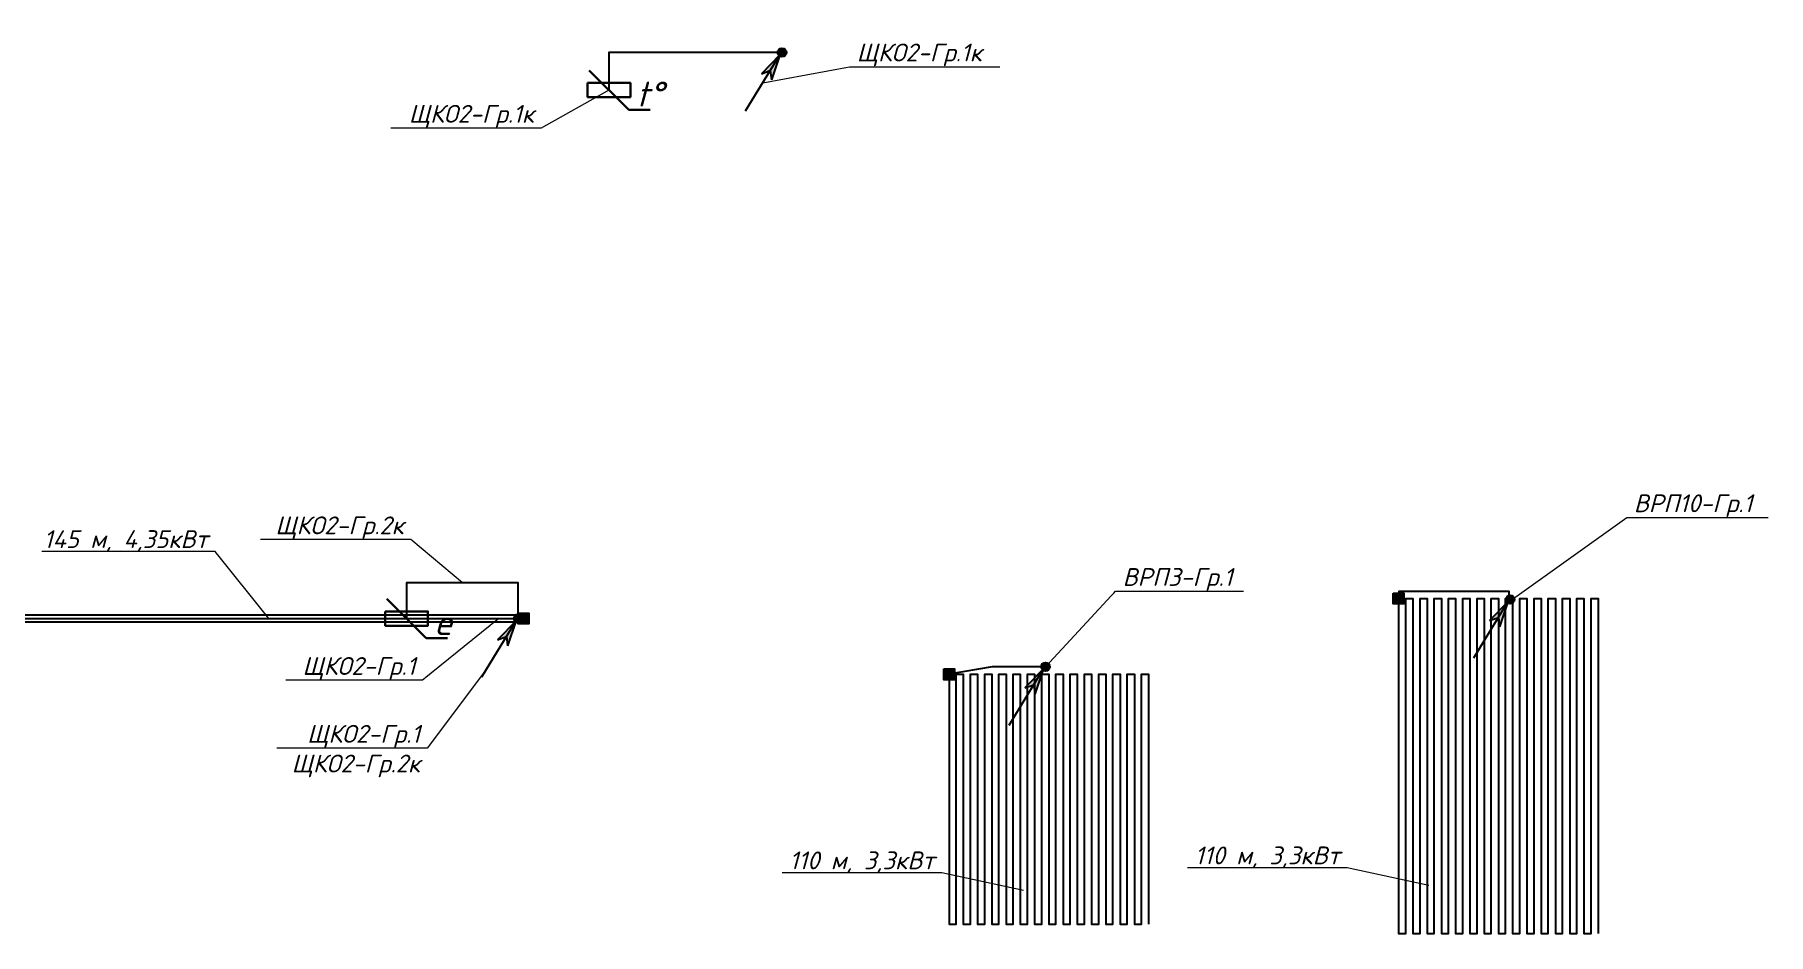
# Model space of a CAD drawing. Header units: millimetres. Extents: x 128978 to 991105, y 88203 to 186654.
# Drawn here: x 896997 to 921323, y 129837 to 142462 of the extents above; entities that cross this region are included whole.
import ezdxf
from ezdxf import colors
from ezdxf.entities.mleader import LeaderData, LeaderLine
from ezdxf.math import Vec2, Vec3

# ---------------------------------------------------------------- set-up
doc = ezdxf.new("R2010")
doc.units = ezdxf.units.MM
for name, color, linetype, lineweight in [('E_В лотку', 5, 'Kabl_in_Lotok', 30), ('E_Обладнання', 3, 'Continuous', 35), ('E_Позначення', 7, 'Continuous', 15), ('E_Розп. мережі', 5, 'Continuous', 30), ('Кабельний обігрів труб', 220, 'Continuous', 30)]:
    doc.layers.add(name, color=color, linetype=linetype, lineweight=lineweight)
doc.styles.add('GOST 2.304', font='isocpeui.ttf')
doc.styles.add('ГОСТ 2.304', font='isocpeui.ttf')
doc.linetypes.add('Kabl_in_Lotok', pattern='A,10,[130,ltypeshp.shx,S=1,R=0,X=0,Y=0],1,[130,ltypeshp.shx,S=1,R=90,X=0,Y=-1],1,[130,ltypeshp.shx,S=1,R=0,X=0,Y=0],10', length=22)

# ---------------------------------------------------------------- blocks, each defined once
blk = doc.blocks.new('*U197')
at = {"lineweight": -2}
h = blk.add_hatch(color=0, dxfattribs=at)
edge = h.paths.add_edge_path()
edge.add_arc((0.07, 0), 1.28, 0, 360)
h = blk.add_hatch(color=0, dxfattribs=at)
h.paths.add_polyline_path([(-0.47, -0.71), (-5.33, -6.22), (-2.9, -5.18)])
h.paths.add_polyline_path([(-0.47, -0.71), (-2.9, -5.18), (-2.45, -7.79)])
at = {"color": 0, "lineweight": -2}
for p, q in [((-9.24, -16.84), (-0.47, -0.71)), ((-0.47, -0.71), (-5.33, -6.22)), ((-0.47, -0.71), (-2.45, -7.79)), ((-5.33, -6.22), (-2.9, -5.18)), ((-2.9, -5.18), (-2.45, -7.79))]:
    blk.add_line(p, q, dxfattribs=at)
at = {"lineweight": -2}
for p, q in [((-0.47, -0.71), (-5.33, -6.22)), ((-0.47, -0.71), (-2.45, -7.79)), ((-5.33, -6.22), (-2.9, -5.18)), ((-2.9, -5.18), (-2.45, -7.79))]:
    blk.add_line(p, q, dxfattribs=at)
at = {"color": 0, "lineweight": -2}
blk.add_circle((0.11, 0), 1.24, dxfattribs=at)
blk = doc.blocks.new('_None')
blk = doc.blocks.new('РК')
at = {"layer": 'Кабельний обігрів труб'}
h = blk.add_hatch(color=70, dxfattribs=at)
h.dxf.hatch_style = 1
h.paths.add_polyline_path([(75, 75), (-75, 75), (-75, -75), (75, -75)])
at = {"layer": 'Кабельний обігрів труб', "color": 70}
blk.add_lwpolyline([(-75, 75), (75, 75), (75, -75), (-75, -75)], close=True, dxfattribs=at)
blk = doc.blocks.new('Датчик вологості')
at = {"color": 0}
for points in [[(276, -276), (-276, 276)], [(276, -276), (576, -276)]]:
    blk.add_lwpolyline(points, dxfattribs=at)
blk.add_lwpolyline([(-300, 100), (-300, -100), (300, -100), (300, 100)], close=True, dxfattribs=at)
at = {"color": 0, "insert": (386, 119), "char_height": 350, "width": 21827.59, "attachment_point": 1, "style": 'GOST 2.304'}
blk.add_mtext('e', dxfattribs=at)
blk = doc.blocks.new('Датчик температури')
at = {"color": 0}
for points in [[(276, -276), (-276, 276)], [(276, -276), (576, -276)]]:
    blk.add_lwpolyline(points, dxfattribs=at)
blk.add_lwpolyline([(-300, 100), (-300, -100), (300, -100), (300, 100)], close=True, dxfattribs=at)
at = {"color": 0, "insert": (386, 119), "char_height": 350, "width": 21827.59, "attachment_point": 1, "style": 'GOST 2.304'}
blk.add_mtext('t%%D', dxfattribs=at)

msp = doc.modelspace()

# ---------------------------------------------------------------- block references
at = {"layer": 'E_В лотку', "xscale": 50.00000000000003, "yscale": 50.00000000000003, "zscale": 50.00000000000003, "rotation": 357.0874877686715}
msp.add_blockref('*U197', (911174.4, 133591.5), dxfattribs=at)
at = {"layer": 'E_Обладнання'}
msp.add_blockref('Датчик температури', (905055.8, 141684.9), dxfattribs=at)
at = {"layer": 'E_Розп. мережі', "xscale": 50.00000000000003, "yscale": 50.00000000000003, "zscale": 50.00000000000003, "rotation": 357.0874877686715}
msp.add_blockref('*U197', (907477.2, 142211.5), dxfattribs=at)
at = {"layer": 'Кабельний обігрів труб', "color": 40}
for p in [(916135.2, 134550.2), (903855.8, 134267.4), (909827.1, 133485.4)]:
    msp.add_blockref('РК', p, dxfattribs=at)

# ---------------------------------------------------------------- leaders
at = {"layer": 'E_Позначення'}
ml = msp.add_multileader_mtext('Standard', dxfattribs=at)
ml.set_content('ЩКО2-Гр.2к', color=256, style='ГОСТ 2.304')
ml.set_leader_properties(color=256, linetype='ByLayer', lineweight=-1)
ml.set_arrow_properties(name='NONE')
ml.build(insert=Vec2(0, 0))
ml.multileader.update_dxf_attribs({"has_dogleg": 0, "text_left_attachment_type": 6, "text_right_attachment_type": 6, "dogleg_length": 0, "arrow_head_size": 1})
ctx = ml.context
ctx.base_point, ctx.char_height, ctx.arrow_head_size, ctx.landing_gap_size, ctx.plane_origin = Vec3(900167.9, 135375.9), 250, 1, 100, Vec3(926159.5, 125354.7)
ctx.left_attachment, ctx.right_attachment, ctx.text_align_type = 6, 6, 2
notes = []
notes.append((ctx, [(1, (1, 1, 0), (902277, 135375.9), (-1, 0), 0, [(0, [(902998.2, 134767.4)], 0, [])])]))
ctx.mtext.insert, ctx.mtext.alignment, ctx.mtext.flow_direction = Vec3(902177, 135700.9), 3, 5
ctx.mtext.has_bg_fill, ctx.mtext.bg_color, ctx.mtext.bg_scale_factor, ctx.mtext.bg_transparency, ctx.mtext.use_window_bg_color = 1, -1027028792, 1.5, 0, 1
ml = msp.add_multileader_mtext('Standard', dxfattribs=at)
ml.set_content('ЩКО2-Гр.1', color=256, style='ГОСТ 2.304')
ml.set_leader_properties(color=256, linetype='ByLayer', lineweight=-1)
ml.set_arrow_properties(name='NONE')
ml.build(insert=Vec2(0, 0))
ml.multileader.update_dxf_attribs({"has_dogleg": 0, "text_left_attachment_type": 6, "text_right_attachment_type": 6, "dogleg_length": 0, "arrow_head_size": 1})
ctx = ml.context
ctx.base_point, ctx.char_height, ctx.arrow_head_size, ctx.landing_gap_size, ctx.plane_origin = Vec3(900570.6, 133402.1), 250, 1, 100, Vec3(924510, 132295.5)
ctx.left_attachment, ctx.right_attachment, ctx.text_align_type = 6, 6, 2
notes.append((ctx, [(1, (1, 1, 0), (902440.7, 133402.1), (-1, 0), 0, [(0, [(903510.7, 134267.4)], 0, [])])]))
ctx.mtext.insert, ctx.mtext.alignment, ctx.mtext.flow_direction = Vec3(902340.7, 133727.1), 3, 5
ctx.mtext.has_bg_fill, ctx.mtext.bg_color, ctx.mtext.bg_scale_factor, ctx.mtext.bg_transparency, ctx.mtext.use_window_bg_color = 1, -1027028792, 1.5, 0, 1
ml = msp.add_multileader_mtext('Standard', dxfattribs=at)
ml.set_content('110 м, 3,3кВт', color=256, style='ГОСТ 2.304')
ml.set_leader_properties(color=256, linetype='ByLayer', lineweight=-1)
ml.set_arrow_properties(name='NONE')
ml.build(insert=Vec2(0, 0))
ml.multileader.update_dxf_attribs({"has_dogleg": 0, "text_left_attachment_type": 6, "text_right_attachment_type": 6, "dogleg_length": 0, "arrow_head_size": 1})
ctx = ml.context
ctx.base_point, ctx.char_height, ctx.arrow_head_size, ctx.landing_gap_size, ctx.plane_origin = Vec3(913115.4, 130769.3), 250, 1, 100, Vec3(937283.2, 128477)
ctx.left_attachment, ctx.right_attachment, ctx.text_align_type = 6, 6, 2
notes.append((ctx, [(1, (1, 1, 0), (915413.5, 130769.3), (-1, 0), 0, [(0, [(916559.7, 130523.6)], 0, [])])]))
ctx.mtext.insert, ctx.mtext.alignment, ctx.mtext.flow_direction = Vec3(915313.5, 131069.3), 3, 5
ctx.mtext.has_bg_fill, ctx.mtext.bg_color, ctx.mtext.bg_scale_factor, ctx.mtext.bg_transparency, ctx.mtext.use_window_bg_color = 1, -1027028792, 1.5, 0, 1
for ctx, leaders in notes:
    for number, flags, end, landing, length, lines in leaders:
        leader = LeaderData()
        leader.index, (leader.has_last_leader_line, leader.has_dogleg_vector, leader.attachment_direction) = number, flags
        leader.last_leader_point, leader.dogleg_vector, leader.dogleg_length = Vec3(end), Vec3(landing), length
        for number, points, colour, breaks in lines:
            line = LeaderLine()
            line.index, line.vertices, line.color, line.breaks = number, Vec3.list(points), colors.encode_raw_color(colour), breaks
            leader.lines.append(line)
        ctx.leaders.append(leader)

# ---------------------------------------------------------------- next in the draw order: linework, layer by layer
at = {"layer": 'E_Розп. мережі'}
msp.add_lwpolyline([(903780.8, 134267.4), (903780.8, 134767.4), (902215.6, 134767.4), (902215.6, 134267.4)], dxfattribs=at)
at = {"layer": 'Кабельний обігрів труб', "color": 70}
for points in [[(916135.2, 134550.2), (916135.2, 129849.7), (916235.2, 129849.7), (916235.2, 134550.2), (916335.2, 134550.2), (916335.2, 129849.7), (916435.2, 129849.7), (916435.2, 134550.2), (916535.2, 134550.2), (916535.2, 129849.7), (916635.2, 129849.7), (916635.2, 134550.2), (916735.2, 134550.2), (916735.2, 129849.7), (916835.2, 129849.7), (916835.2, 134550.2), (916935.2, 134550.2), (916935.2, 129849.7), (917035.2, 129849.7), (917035.2, 134550.2), (917135.2, 134550.2), (917135.2, 129849.7), (917235.2, 129849.7), (917235.2, 134550.2), (917335.2, 134550.2), (917335.2, 129849.7), (917435.2, 129849.7), (917435.2, 134550.2), (917535.2, 134550.2), (917535.2, 129849.7), (917635.2, 129849.7), (917635.2, 134550.2), (917735.2, 134550.2), (917735.2, 129849.7), (917835.2, 129849.7), (917835.2, 134550.2), (917935.2, 134550.2), (917935.2, 129849.7), (918035.2, 129849.7), (918035.2, 134550.2), (918135.2, 134550.2), (918135.2, 129849.7), (918235.2, 129849.7), (918235.2, 134550.2), (918335.2, 134550.2), (918335.2, 129849.7), (918435.2, 129849.7), (918435.2, 134550.2), (918535.2, 134550.2), (918535.2, 129849.7), (918635.2, 129849.7), (918635.2, 134550.2), (918735.2, 134550.2), (918735.2, 129849.7), (918835.2, 129849.7), (918835.2, 134550.2), (918935.2, 134550.2), (918935.2, 129849.7)], [(903780.8, 134217.4), (841120, 134217.4), (841120, 134267.4), (903780.8, 134267.4), (903780.8, 134317.4), (883780.8, 134317.4)]]:
    msp.add_lwpolyline(points, dxfattribs=at)

# ---------------------------------------------------------------- next in the draw order: block references
at = {"layer": 'E_В лотку', "xscale": 50.00000000000003, "yscale": 50.00000000000003, "zscale": 50.00000000000003, "rotation": 357.0874877686715}
msp.add_blockref('*U197', (903775.3, 134267.8), dxfattribs=at)
at = {"layer": 'E_Обладнання'}
msp.add_blockref('Датчик вологості', (902215.6, 134267.4), dxfattribs=at)

# ---------------------------------------------------------------- next in the draw order: leaders
at = {"layer": 'E_Позначення'}
ml = msp.add_multileader_mtext('Standard', dxfattribs=at)
ml.set_content('ЩКО2-Гр.1к', color=256, style='ГОСТ 2.304')
ml.set_leader_properties(color=256, linetype='ByLayer', lineweight=-1)
ml.set_arrow_properties(name='NONE')
ml.build(insert=Vec2(0, 0))
ml.multileader.update_dxf_attribs({"has_dogleg": 0, "text_left_attachment_type": 6, "text_right_attachment_type": 6, "dogleg_length": 0, "arrow_head_size": 1})
ctx = ml.context
ctx.base_point, ctx.char_height, ctx.arrow_head_size, ctx.landing_gap_size, ctx.plane_origin = Vec3(908430.9, 142011.7), 250, 1, 100, Vec3(928128.6, 140081.5)
ctx.left_attachment, ctx.right_attachment = 6, 6
notes = []
notes.append((ctx, [(0, (1, 1, 0), (908430.9, 142011.7), (1, 0), 0, [(0, [(907212.6, 141785.8)], 0, [])])]))
ctx.mtext.insert, ctx.mtext.flow_direction = Vec3(908530.9, 142336.7), 5
ctx.mtext.has_bg_fill, ctx.mtext.bg_color, ctx.mtext.bg_scale_factor, ctx.mtext.bg_transparency, ctx.mtext.use_window_bg_color = 1, -1027028792, 1.5, 0, 1
ml = msp.add_multileader_mtext('Standard', dxfattribs=at)
ml.set_content('ЩКО2-Гр.1к', color=256, style='ГОСТ 2.304')
ml.set_leader_properties(color=256, linetype='ByLayer', lineweight=-1)
ml.set_arrow_properties(name='NONE')
ml.build(insert=Vec2(0, 0))
ml.multileader.update_dxf_attribs({"has_dogleg": 0, "text_left_attachment_type": 6, "text_right_attachment_type": 6, "dogleg_length": 0, "arrow_head_size": 1})
ctx = ml.context
ctx.base_point, ctx.char_height, ctx.arrow_head_size, ctx.landing_gap_size, ctx.plane_origin = Vec3(902036, 141151.1), 250, 1, 100, Vec3(925779.4, 139638.2)
ctx.left_attachment, ctx.right_attachment, ctx.text_align_type = 6, 6, 2
notes.append((ctx, [(1, (1, 1, 0), (904104.5, 141151.1), (-1, 0), 0, [(0, [(905055.8, 141684.9)], 0, [])])]))
ctx.mtext.insert, ctx.mtext.alignment, ctx.mtext.flow_direction = Vec3(904004.5, 141476.1), 3, 5
ctx.mtext.has_bg_fill, ctx.mtext.bg_color, ctx.mtext.bg_scale_factor, ctx.mtext.bg_transparency, ctx.mtext.use_window_bg_color = 1, -1027028792, 1.5, 0, 1
ml = msp.add_multileader_mtext('Standard', dxfattribs=at)
ml.set_content('ВРП3-Гр.1', color=256, style='ГОСТ 2.304')
ml.set_leader_properties(color=256, linetype='ByLayer', lineweight=-1)
ml.set_arrow_properties(name='NONE')
ml.build(insert=Vec2(0, 0))
ml.multileader.update_dxf_attribs({"has_dogleg": 0, "text_left_attachment_type": 6, "text_right_attachment_type": 6, "dogleg_length": 0, "arrow_head_size": 1})
ctx = ml.context
ctx.base_point, ctx.char_height, ctx.arrow_head_size, ctx.landing_gap_size, ctx.plane_origin = Vec3(912162.8, 134651.1), 250, 1, 100, Vec3(931594.8, 131007)
ctx.left_attachment, ctx.right_attachment = 6, 6
notes.append((ctx, [(0, (1, 1, 0), (912162.8, 134651.1), (1, 0), 0, [(0, [(911179.9, 133591.2)], 0, [])])]))
ctx.mtext.insert, ctx.mtext.flow_direction = Vec3(912262.8, 134976.1), 5
ctx.mtext.has_bg_fill, ctx.mtext.bg_color, ctx.mtext.bg_scale_factor, ctx.mtext.bg_transparency, ctx.mtext.use_window_bg_color = 1, -1027028792, 1.5, 0, 1
for ctx, leaders in notes:
    for number, flags, end, landing, length, lines in leaders:
        leader = LeaderData()
        leader.index, (leader.has_last_leader_line, leader.has_dogleg_vector, leader.attachment_direction) = number, flags
        leader.last_leader_point, leader.dogleg_vector, leader.dogleg_length = Vec3(end), Vec3(landing), length
        for number, points, colour, breaks in lines:
            line = LeaderLine()
            line.index, line.vertices, line.color, line.breaks = number, Vec3.list(points), colors.encode_raw_color(colour), breaks
            leader.lines.append(line)
        ctx.leaders.append(leader)

# ---------------------------------------------------------------- next in the draw order: linework, layer by layer
at = {"layer": 'E_Розп. мережі'}
for points in [[(907482.8, 142211.2), (905055.8, 142211.2), (905055.8, 141684.9)], [(911179.9, 133591.2), (910432.7, 133590.1), (909827.1, 133485.4)]]:
    msp.add_lwpolyline(points, dxfattribs=at)
at = {"layer": 'Кабельний обігрів труб', "color": 70}
msp.add_lwpolyline([(909827.1, 133485.4), (909827.1, 129977.4), (909927.1, 129977.4), (909927.1, 133485.4), (910027.1, 133485.4), (910027.1, 129977.4), (910127.1, 129977.4), (910127.1, 133485.4), (910227.1, 133485.4), (910227.1, 129977.4), (910327.1, 129977.4), (910327.1, 133485.4), (910427.1, 133485.4), (910427.1, 129977.4), (910527.1, 129977.4), (910527.1, 133485.4), (910627.1, 133485.4), (910627.1, 129977.4), (910727.1, 129977.4), (910727.1, 133485.4), (910827.1, 133485.4), (910827.1, 129977.4), (910927.1, 129977.4), (910927.1, 133485.4), (911027.1, 133485.4), (911027.1, 129977.4), (911127.1, 129977.4), (911127.1, 133485.4), (911227.1, 133485.4), (911227.1, 129977.4), (911327.1, 129977.4), (911327.1, 133485.4), (911427.1, 133485.4), (911427.1, 129977.4), (911527.1, 129977.4), (911527.1, 133485.4), (911627.1, 133485.4), (911627.1, 129977.4), (911727.1, 129977.4), (911727.1, 133485.4), (911827.1, 133485.4), (911827.1, 129977.4), (911927.1, 129977.4), (911927.1, 133485.4), (912027.1, 133485.4), (912027.1, 129977.4), (912127.1, 129977.4), (912127.1, 133485.4), (912227.1, 133485.4), (912227.1, 129977.4), (912327.1, 129977.4), (912327.1, 133485.4), (912427.1, 133485.4), (912427.1, 129977.4), (912527.1, 129977.4), (912527.1, 133485.4), (912627.1, 133485.4), (912627.1, 129977.4)], dxfattribs=at)

# ---------------------------------------------------------------- next in the draw order: leaders
at = {"layer": 'E_Позначення'}
ml = msp.add_multileader_mtext('Standard', dxfattribs=at)
ml.set_content('ВРП10-Гр.1', color=256, style='ГОСТ 2.304')
ml.set_leader_properties(color=256, linetype='ByLayer', lineweight=-1)
ml.set_arrow_properties(name='NONE')
ml.build(insert=Vec2(0, 0))
ml.multileader.update_dxf_attribs({"has_dogleg": 0, "text_left_attachment_type": 6, "text_right_attachment_type": 6, "dogleg_length": 0, "arrow_head_size": 1})
ctx = ml.context
ctx.base_point, ctx.char_height, ctx.arrow_head_size, ctx.landing_gap_size, ctx.plane_origin = Vec3(919335.6, 135685.9), 250, 1, 100, Vec3(938458.7, 132493.8)
ctx.left_attachment, ctx.right_attachment = 6, 6
notes = []
notes.append((ctx, [(0, (1, 1, 0), (919335.6, 135685.9), (1, 0), 0, [(0, [(917735.2, 134540.4)], 0, [])])]))
ctx.mtext.insert, ctx.mtext.flow_direction = Vec3(919435.6, 136010.9), 5
ctx.mtext.has_bg_fill, ctx.mtext.bg_color, ctx.mtext.bg_scale_factor, ctx.mtext.bg_transparency, ctx.mtext.use_window_bg_color = 1, -1027028792, 1.5, 0, 1
ml = msp.add_multileader_mtext('Standard', dxfattribs=at)
ml.set_content('145 м, 4,35кВт', color=256, style='ГОСТ 2.304')
ml.set_leader_properties(color=256, linetype='ByLayer', lineweight=-1)
ml.set_arrow_properties(name='NONE')
ml.build(insert=Vec2(0, 0))
ml.multileader.update_dxf_attribs({"has_dogleg": 0, "text_left_attachment_type": 6, "text_right_attachment_type": 6, "dogleg_length": 0, "arrow_head_size": 1})
ctx = ml.context
ctx.base_point, ctx.char_height, ctx.arrow_head_size, ctx.landing_gap_size, ctx.plane_origin = Vec3(896946.9, 135208.1), 250, 1, 100, Vec3(921004.3, 132220.8)
ctx.left_attachment, ctx.right_attachment, ctx.text_align_type = 6, 6, 2
notes.append((ctx, [(1, (1, 1, 0), (899528.2, 135208.1), (-1, 0), 0, [(0, [(900280.8, 134267.4)], 0, [])])]))
ctx.mtext.insert, ctx.mtext.alignment, ctx.mtext.flow_direction = Vec3(899428.2, 135508.1), 3, 5
ctx.mtext.has_bg_fill, ctx.mtext.bg_color, ctx.mtext.bg_scale_factor, ctx.mtext.bg_transparency, ctx.mtext.use_window_bg_color = 1, -1027028792, 1.5, 0, 1
ml = msp.add_multileader_mtext('Standard', dxfattribs=at)
ml.set_content('ЩКО2-Гр.1\\PЩКО2-Гр.2к', color=256, style='ГОСТ 2.304')
ml.set_leader_properties(color=256, linetype='ByLayer', lineweight=-1)
ml.set_arrow_properties(name='NONE')
ml.build(insert=Vec2(0, 0))
ml.multileader.update_dxf_attribs({"has_dogleg": 0, "text_left_attachment_type": 6, "text_right_attachment_type": 6, "dogleg_length": 0, "arrow_head_size": 1})
ctx = ml.context
ctx.base_point, ctx.char_height, ctx.arrow_head_size, ctx.landing_gap_size, ctx.plane_origin = Vec3(900396.7, 132450.1), 250, 1, 100, Vec3(924927.2, 130194.7)
ctx.left_attachment, ctx.right_attachment, ctx.text_align_type = 6, 6, 2
notes.append((ctx, [(1, (1, 1, 0), (902505.7, 132450.1), (-1, 0), 0, [(0, [(903335.6, 133555.7)], 0, [])])]))
ctx.mtext.insert, ctx.mtext.alignment, ctx.mtext.flow_direction = Vec3(902405.7, 132775.1), 3, 5
ctx.mtext.has_bg_fill, ctx.mtext.bg_color, ctx.mtext.bg_scale_factor, ctx.mtext.bg_transparency, ctx.mtext.use_window_bg_color = 1, -1027028792, 1.5, 0, 1
for ctx, leaders in notes:
    for number, flags, end, landing, length, lines in leaders:
        leader = LeaderData()
        leader.index, (leader.has_last_leader_line, leader.has_dogleg_vector, leader.attachment_direction) = number, flags
        leader.last_leader_point, leader.dogleg_vector, leader.dogleg_length = Vec3(end), Vec3(landing), length
        for number, points, colour, breaks in lines:
            line = LeaderLine()
            line.index, line.vertices, line.color, line.breaks = number, Vec3.list(points), colors.encode_raw_color(colour), breaks
            leader.lines.append(line)
        ctx.leaders.append(leader)

# ---------------------------------------------------------------- next in the draw order: linework, layer by layer
at = {"layer": 'E_Розп. мережі'}
msp.add_lwpolyline([(917685.2, 134550.2), (917685.2, 134647.7), (916136.5, 134647.7), (916135.2, 134550.2)], dxfattribs=at)

# ---------------------------------------------------------------- next in the draw order: block references
at = {"layer": 'E_Розп. мережі', "xscale": 50.00000000000003, "yscale": 50.00000000000003, "zscale": 50.00000000000003, "rotation": 357.0874877686715}
msp.add_blockref('*U197', (917694.3, 134536.1), dxfattribs=at)

# ---------------------------------------------------------------- next in the draw order: leaders
at = {"layer": 'E_Позначення'}
ml = msp.add_multileader_mtext('Standard', dxfattribs=at)
ml.set_content('110 м, 3,3кВт', color=256, style='ГОСТ 2.304')
ml.set_leader_properties(color=256, linetype='ByLayer', lineweight=-1)
ml.set_arrow_properties(name='NONE')
ml.build(insert=Vec2(0, 0))
ml.multileader.update_dxf_attribs({"has_dogleg": 0, "text_left_attachment_type": 6, "text_right_attachment_type": 6, "dogleg_length": 0, "arrow_head_size": 1})
ctx = ml.context
ctx.base_point, ctx.char_height, ctx.arrow_head_size, ctx.landing_gap_size, ctx.plane_origin = Vec3(907427, 130699.8), 250, 1, 100, Vec3(931594.8, 128407.5)
ctx.left_attachment, ctx.right_attachment, ctx.text_align_type = 6, 6, 2
notes = []
notes.append((ctx, [(1, (1, 1, 0), (909725.1, 130699.8), (-1, 0), 0, [(0, [(910871.3, 130454.1)], 0, [])])]))
ctx.mtext.insert, ctx.mtext.alignment, ctx.mtext.flow_direction = Vec3(909625.1, 130999.8), 3, 5
ctx.mtext.has_bg_fill, ctx.mtext.bg_color, ctx.mtext.bg_scale_factor, ctx.mtext.bg_transparency, ctx.mtext.use_window_bg_color = 1, -1027028792, 1.5, 0, 1
for ctx, leaders in notes:
    for number, flags, end, landing, length, lines in leaders:
        leader = LeaderData()
        leader.index, (leader.has_last_leader_line, leader.has_dogleg_vector, leader.attachment_direction) = number, flags
        leader.last_leader_point, leader.dogleg_vector, leader.dogleg_length = Vec3(end), Vec3(landing), length
        for number, points, colour, breaks in lines:
            line = LeaderLine()
            line.index, line.vertices, line.color, line.breaks = number, Vec3.list(points), colors.encode_raw_color(colour), breaks
            leader.lines.append(line)
        ctx.leaders.append(leader)

doc.saveas('drawing.dxf')
